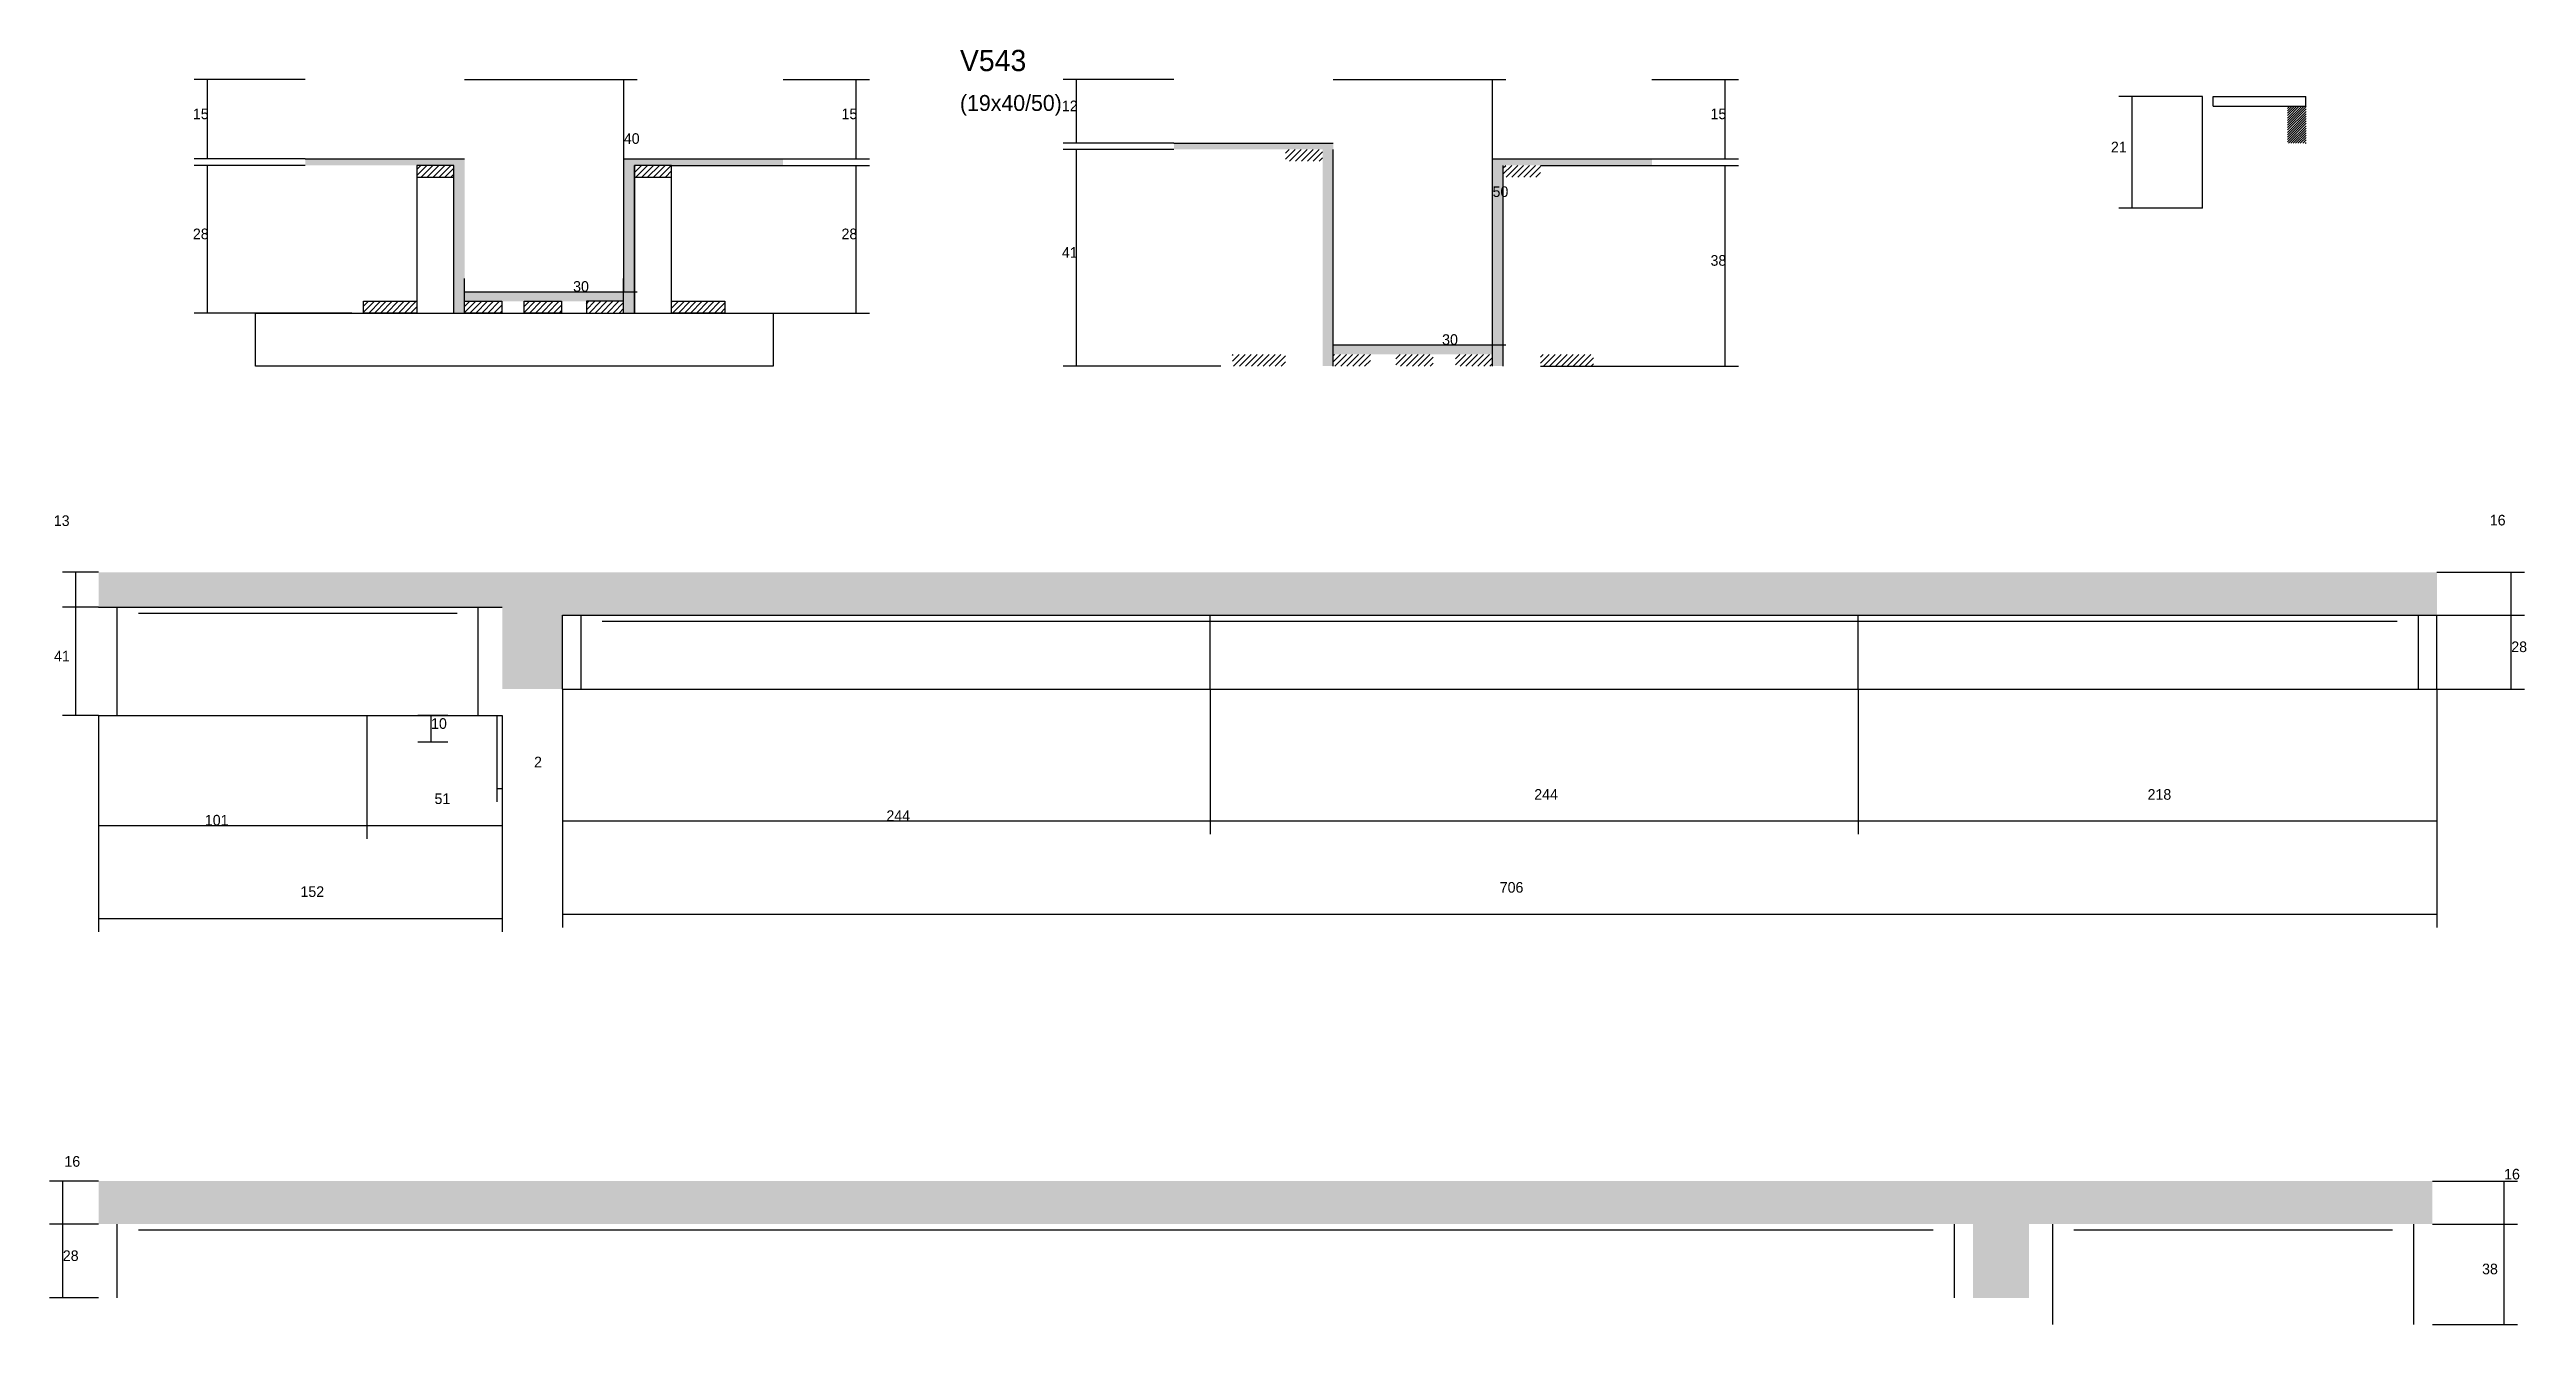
# Model space of a CAD drawing. Header units: metres. Extents: x -17136 to -15591, y -251 to 250.
# Drawn here: x -16524 to -15591, y -230 to 250 of the extents above; entities that cross this region are included whole.
import ezdxf

# ---------------------------------------------------------------- set-up
doc = ezdxf.new("R2010")
doc.units = ezdxf.units.M
for name, color, linetype in [('COTA', 241, 'Continuous'), ('Hachura', 253, 'Continuous'), ('Madeira', 126, 'Continuous'), ('Painéis', 200, 'Continuous'), ('SARR_2.2x7', 40, 'Continuous'), ('Texto Seção', 7, 'Continuous')]:
    doc.layers.add(name, color=color, linetype=linetype)

msp = doc.modelspace()

# ---------------------------------------------------------------- texts
at = {"layer": 'COTA'}
for s, p in [('15', (-16470.3, 224)), ('15', (-16226, 224)), ('12', (-16143, 227)), ('15', (-15898.7, 224)), ('40', (-16308, 214.7)), ('21', (-15747.9, 211.5)), ('50', (-15980.8, 194.7)), ('28', (-16470.3, 178.8)), ('28', (-16226, 178.8)), ('41', (-16143, 171.8)), ('38', (-15898.7, 168.8)), ('30', (-16327.1, 159)), ('30', (-15999.8, 139)), ('13', (-16522.7, 70.8)), ('16', (-15605.2, 71)), ('41', (-16522.6, 19.8)), ('28', (-15597.1, 23.3)), ('10', (-16380.6, -5.6)), ('2', (-16341.8, -20.1)), ('51', (-16379.3, -33.9)), ('244', (-16209.1, -40.3)), ('244', (-15965.1, -32.3)), ('218', (-15734.1, -32.3)), ('101', (-16465.8, -42)), ('152', (-16429.8, -68.9)), ('706', (-15978.1, -67.3)), ('16', (-16518.7, -170.5)), ('16', (-15599.8, -175.3)), ('28', (-16519.3, -206)), ('38', (-15608.1, -211))]:
    msp.add_text(s, height=4, dxfattribs=at).set_placement(p)
at = {"layer": 'Texto Seção'}
for s, height, p in [('V543', 8, (-16181.4, 242.1)), ('(19x40/50)', 6, (-16181.4, 227.1))]:
    msp.add_text(s, height=height, dxfattribs=at).set_placement(p)

# ---------------------------------------------------------------- hatches: boundary and pattern name
at = {"layer": 'COTA'}
h = msp.add_hatch(dxfattribs=at)
h.set_pattern_fill('AR-CONC', scale=0.03)
h.paths.add_polyline_path([(-16331.1, 37.2), (-15625.1, 37.2), (-15625.1, 53.4), (-16505.8, 53.4), (-16505.8, 40.2), (-16353.8, 40.2), (-16353.8, 9.4), (-16331.1, 9.4)])
h = msp.add_hatch(dxfattribs=at)
h.set_pattern_fill('AR-CONC', scale=0.03)
h.paths.add_polyline_path([(-16505.8, -175.9), (-16505.8, -192.1), (-15799.8, -192.1), (-15799.8, -219.9), (-15778.8, -219.9), (-15778.8, -192.1), (-15626.8, -192.1), (-15626.8, -175.9)])
at = {"layer": 'Hachura'}
h = msp.add_hatch(color=8, dxfattribs=at)
h.dxf.hatch_style = 1
h.paths.add_polyline_path([(-16040.8, 212.6), (-16040.8, 215), (-16040.8, 215), (-16100.8, 215), (-16100.8, 215), (-16100.8, 212.6), (-16100.8, 212.6), (-16040.8, 212.6)])
h = msp.add_hatch(color=8, dxfattribs=at)
h.dxf.hatch_style = 1
h.paths.add_polyline_path([(-16368, 206.6), (-16368, 209), (-16368, 209), (-16428, 209), (-16428, 209), (-16428, 206.6), (-16428, 206.6), (-16368, 206.6)])
h = msp.add_hatch(dxfattribs=at)
h.set_pattern_fill('ANSI31', scale=0.5)
h.paths.add_polyline_path([(-16372, 202.2), (-16372, 206.6), (-16372, 206.6), (-16386, 206.6), (-16386, 206.6), (-16386, 202.2), (-16386, 202.2), (-16372, 202.2)])
h = msp.add_hatch(color=8, dxfattribs=at)
h.dxf.hatch_style = 1
h.paths.add_polyline_path([(-16372, 206.6), (-16368, 206.6), (-16368, 206.6), (-16368, 151), (-16368, 151), (-16372, 151), (-16372, 151), (-16372, 206.6)])
h = msp.add_hatch(color=8, dxfattribs=at)
h.dxf.hatch_style = 1
h.paths.add_polyline_path([(-16248, 206.6), (-16248, 209), (-16248, 209), (-16308, 209), (-16308, 209), (-16308, 206.6), (-16308, 206.6), (-16248, 206.6)])
h = msp.add_hatch(color=8, dxfattribs=at)
h.dxf.hatch_style = 1
h.paths.add_polyline_path([(-16308, 206.6), (-16304, 206.6), (-16304, 206.6), (-16304, 151), (-16304, 151), (-16308, 151), (-16308, 151), (-16308, 206.6)])
h = msp.add_hatch(dxfattribs=at)
h.set_pattern_fill('ANSI31', scale=0.5)
h.paths.add_polyline_path([(-16290, 202.2), (-16290, 206.6), (-16290, 206.6), (-16304, 206.6), (-16304, 206.6), (-16304, 202.2), (-16304, 202.2), (-16290, 202.2)])
h = msp.add_hatch(dxfattribs=at)
h.set_pattern_fill('ANSI31', scale=0.5)
h.paths.add_polyline_path([(-16044.8, 208.2), (-16044.8, 212.6), (-16044.8, 212.6), (-16058.8, 212.6), (-16058.8, 212.6), (-16058.8, 208.2), (-16058.8, 208.2), (-16044.8, 208.2)])
h = msp.add_hatch(color=8, dxfattribs=at)
h.dxf.hatch_style = 1
h.paths.add_polyline_path([(-16044.8, 212.6), (-16040.8, 212.6), (-16040.8, 212.6), (-16040.8, 131), (-16040.8, 131), (-16044.8, 131), (-16044.8, 131), (-16044.8, 212.6)])
h = msp.add_hatch(color=8, dxfattribs=at)
h.dxf.hatch_style = 1
h.paths.add_polyline_path([(-15920.8, 206.6), (-15920.8, 209), (-15920.8, 209), (-15980.8, 209), (-15980.8, 209), (-15980.8, 206.6), (-15980.8, 206.6), (-15920.8, 206.6)])
h = msp.add_hatch(color=8, dxfattribs=at)
h.dxf.hatch_style = 1
h.paths.add_polyline_path([(-15980.8, 206.6), (-15976.8, 206.6), (-15976.8, 206.6), (-15976.8, 131), (-15976.8, 131), (-15980.8, 131), (-15980.8, 131), (-15980.8, 206.6)])
h = msp.add_hatch(dxfattribs=at)
h.set_pattern_fill('ANSI31', scale=0.5)
h.paths.add_polyline_path([(-15962.8, 202.2), (-15962.8, 206.6), (-15962.8, 206.6), (-15976.8, 206.6), (-15976.8, 206.6), (-15976.8, 202.2), (-15976.8, 202.2), (-15962.8, 202.2)])
h = msp.add_hatch(color=8, dxfattribs=at)
h.dxf.hatch_style = 1
h.paths.add_polyline_path([(-16308.1, 155.4), (-16308.1, 159), (-16308.1, 159), (-16368, 159), (-16368, 159), (-16368, 155.4), (-16368, 155.4), (-16308.1, 155.4)])
h = msp.add_hatch(dxfattribs=at)
h.set_pattern_fill('ANSI31', scale=0.5)
h.paths.add_polyline_path([(-16406, 151), (-16406, 155.4), (-16406, 155.4), (-16386, 155.4), (-16386, 155.4), (-16386, 151), (-16386, 151), (-16406, 151)])
h = msp.add_hatch(dxfattribs=at)
h.set_pattern_fill('ANSI31', scale=0.5)
h.paths.add_polyline_path([(-16368, 151), (-16368, 155.4), (-16368, 155.4), (-16354, 155.4), (-16354, 155.4), (-16354, 151), (-16354, 151), (-16368, 151)])
h = msp.add_hatch(dxfattribs=at)
h.set_pattern_fill('ANSI31', scale=0.5)
h.paths.add_polyline_path([(-16345.5, 151), (-16345.5, 155.4), (-16345.5, 155.4), (-16331.5, 155.4), (-16331.5, 155.4), (-16331.5, 151), (-16331.5, 151), (-16345.5, 151)])
h = msp.add_hatch(dxfattribs=at)
h.set_pattern_fill('ANSI31', scale=0.5)
h.paths.add_polyline_path([(-16308.1, 151), (-16308.1, 155.4), (-16308.1, 155.4), (-16322.1, 155.4), (-16322.1, 155.4), (-16322.1, 151), (-16322.1, 151), (-16308.1, 151)])
h = msp.add_hatch(dxfattribs=at)
h.set_pattern_fill('ANSI31', scale=0.5)
h.paths.add_polyline_path([(-16290, 151), (-16290, 155.4), (-16290, 155.4), (-16270, 155.4), (-16270, 155.4), (-16270, 151), (-16270, 151), (-16290, 151)])
h = msp.add_hatch(dxfattribs=at)
h.set_pattern_fill('ANSI31', scale=0.5)
h.paths.add_polyline_path([(-16078.8, 131), (-16078.8, 135.4), (-16078.8, 135.4), (-16058.8, 135.4), (-16058.8, 135.4), (-16058.8, 131), (-16058.8, 131), (-16078.8, 131)])
h = msp.add_hatch(color=8, dxfattribs=at)
h.dxf.hatch_style = 1
h.paths.add_polyline_path([(-15980.8, 135.4), (-15980.8, 139), (-15980.8, 139), (-16040.8, 139), (-16040.8, 139), (-16040.8, 135.4), (-16040.8, 135.4), (-15980.8, 135.4)])
h = msp.add_hatch(dxfattribs=at)
h.set_pattern_fill('ANSI31', scale=0.5)
h.paths.add_polyline_path([(-16040.8, 131), (-16040.8, 135.4), (-16040.8, 135.4), (-16026.8, 135.4), (-16026.8, 135.4), (-16026.8, 131), (-16026.8, 131), (-16040.8, 131)])
h = msp.add_hatch(dxfattribs=at)
h.set_pattern_fill('ANSI31', scale=0.5)
h.paths.add_polyline_path([(-16017.2, 131), (-16017.2, 135.4), (-16017.2, 135.4), (-16003.2, 135.4), (-16003.2, 135.4), (-16003.2, 131), (-16003.2, 131), (-16017.2, 131)])
h = msp.add_hatch(dxfattribs=at)
h.set_pattern_fill('ANSI31', scale=0.5)
h.paths.add_polyline_path([(-15980.8, 131), (-15980.8, 135.4), (-15980.8, 135.4), (-15994.8, 135.4), (-15994.8, 135.4), (-15994.8, 131), (-15994.8, 131), (-15980.8, 131)])
h = msp.add_hatch(dxfattribs=at)
h.set_pattern_fill('ANSI31', scale=0.5)
h.paths.add_polyline_path([(-15962.8, 131), (-15962.8, 135.4), (-15962.8, 135.4), (-15942.8, 135.4), (-15942.8, 135.4), (-15942.8, 131), (-15942.8, 131), (-15962.8, 131)])
at = {"layer": 'Madeira'}
h = msp.add_hatch(dxfattribs=at)
h.set_pattern_fill('ANSI31', scale=0.2)
h.paths.add_polyline_path([(-15674.4, 228.9), (-15681.4, 228.9), (-15681.4, 214.9), (-15674.4, 214.9)])

# ---------------------------------------------------------------- linework, layer by layer
at = {"layer": 'COTA'}
for p, q in [((-16428, 239), (-16469.8, 239)), ((-16464.8, 209), (-16464.8, 239)), ((-16368, 239), (-16303, 239)), ((-16308, 159), (-16308, 239)), ((-16248, 239), (-16215.5, 239)), ((-16220.5, 209), (-16220.5, 239)), ((-16100.8, 239), (-16142.5, 239)), ((-16137.5, 215), (-16137.5, 239)), ((-16040.8, 239), (-15975.8, 239)), ((-15980.8, 139), (-15980.8, 239)), ((-15920.8, 239), (-15888.2, 239)), ((-15893.2, 209), (-15893.2, 239)), ((-15713.4, 232.5), (-15744.9, 232.5)), ((-15739.9, 190.5), (-15739.9, 232.5)), ((-16100.8, 215), (-16142.5, 215)), ((-16428, 209), (-16469.8, 209)), ((-16428, 206.6), (-16469.8, 206.6)), ((-16464.8, 151), (-16464.8, 206.6)), ((-16290, 206.6), (-16215.5, 206.6)), ((-16248, 209), (-16215.5, 209)), ((-16220.5, 151), (-16220.5, 206.6)), ((-16100.8, 212.6), (-16142.5, 212.6)), ((-16137.5, 131), (-16137.5, 212.6)), ((-15962.8, 206.6), (-15888.2, 206.6)), ((-15920.8, 209), (-15888.2, 209)), ((-15893.2, 131), (-15893.2, 206.6)), ((-15713.4, 190.5), (-15744.9, 190.5)), ((-16368, 151), (-16368, 164)), ((-16368, 159), (-16303, 159)), ((-16368, 159), (-16308.1, 159)), ((-16308.1, 151), (-16308.1, 164)), ((-16410.4, 151), (-16469.8, 151)), ((-16290, 151), (-16215.5, 151)), ((-16040.8, 131), (-16040.8, 144)), ((-15980.8, 131), (-15980.8, 144)), ((-16083.2, 131), (-16142.5, 131)), ((-16040.8, 139), (-15975.8, 139)), ((-16040.8, 139), (-15980.8, 139)), ((-15962.8, 131), (-15888.2, 131)), ((-16505.8, 53.4), (-16519.4, 53.4)), ((-16514.4, 40.2), (-16514.4, 53.4)), ((-15625.1, 53.4), (-15592.1, 53.4)), ((-15597.1, 37.2), (-15597.1, 53.4)), ((-16505.8, 40.2), (-16519.4, 40.2)), ((-16505.8, 40.2), (-16519.4, 40.2)), ((-16514.4, -0.6), (-16514.4, 40.2)), ((-15625.1, 37.2), (-15592.1, 37.2)), ((-15625.1, 37.2), (-15592.1, 37.2)), ((-15597.1, 9.4), (-15597.1, 37.2)), ((-16331.1, 9.4), (-16331.1, -45.3)), ((-16331.1, 9.4), (-16331.1, -80.4)), ((-16087.1, 9.4), (-16087.1, -45.3)), ((-16087.1, 9.4), (-16087.1, -45.3)), ((-15843.1, 9.4), (-15843.1, -45.3)), ((-15843.1, 9.4), (-15843.1, -45.3)), ((-15625.1, 9.4), (-15592.1, 9.4)), ((-15625.1, 9.4), (-15625.1, -80.4)), ((-15625.1, 9.4), (-15625.1, -45.3)), ((-16505.8, -0.6), (-16519.4, -0.6)), ((-16505.8, -0.6), (-16505.8, -47)), ((-16505.8, -0.6), (-16505.8, -82)), ((-16404.8, -0.6), (-16404.8, -47)), ((-16404.8, -0.6), (-16404.8, -47)), ((-16374.3, -0.6), (-16385.6, -0.6)), ((-16380.6, -10.6), (-16380.6, -0.6)), ((-16355.8, -0.6), (-16355.8, -33.1)), ((-16353.8, -0.6), (-16353.8, -47)), ((-16353.8, -0.6), (-16353.8, -82)), ((-16353.8, -0.6), (-16353.8, -33.1)), ((-16374.3, -10.6), (-16385.6, -10.6)), ((-16355.8, -28.1), (-16353.8, -28.1)), ((-16505.8, -42), (-16404.8, -42)), ((-16404.8, -42), (-16353.8, -42)), ((-16331.1, -40.3), (-16087.1, -40.3)), ((-16087.1, -40.3), (-15843.1, -40.3)), ((-15843.1, -40.3), (-15625.1, -40.3)), ((-16505.8, -77), (-16353.8, -77)), ((-16331.1, -75.4), (-15625.1, -75.4)), ((-16505.8, -175.9), (-16524.3, -175.9)), ((-16519.3, -192.1), (-16519.3, -175.9)), ((-15626.8, -175.9), (-15594.8, -175.9)), ((-15599.8, -192.1), (-15599.8, -175.9)), ((-16505.8, -192.1), (-16524.3, -192.1)), ((-16505.8, -192.1), (-16524.3, -192.1)), ((-16519.3, -219.9), (-16519.3, -192.1)), ((-15626.8, -192.1), (-15594.8, -192.1)), ((-15626.8, -192.1), (-15594.8, -192.1)), ((-15599.8, -229.9), (-15599.8, -192.1)), ((-16505.8, -219.9), (-16524.3, -219.9)), ((-15626.8, -229.9), (-15594.8, -229.9))]:
    msp.add_line(p, q, dxfattribs=at)
at = {"layer": 'Madeira'}
for points in [[(-16372, 202.2), (-16372, 206.6), (-16386, 206.6), (-16386, 202.2)], [(-16372, 206.6), (-16386, 206.6), (-16386, 151), (-16372, 151)], [(-16290, 202.2), (-16290, 206.6), (-16304, 206.6), (-16304, 202.2)], [(-16290, 206.6), (-16304, 206.6), (-16304, 151), (-16290, 151)], [(-16251.7, 131), (-16446.7, 131), (-16446.7, 151), (-16251.7, 151)], [(-16406, 151), (-16406, 155.4), (-16386, 155.4), (-16386, 151)], [(-16368, 151), (-16368, 155.4), (-16354, 155.4), (-16354, 151)], [(-16345.5, 151), (-16345.5, 155.4), (-16331.5, 155.4), (-16331.5, 151)], [(-16308.1, 151), (-16308.1, 155.4), (-16322.1, 155.4), (-16322.1, 151)], [(-16290, 151), (-16290, 155.4), (-16270, 155.4), (-16270, 151)]]:
    msp.add_lwpolyline(points, close=True, dxfattribs=at)
at = {"layer": 'Painéis'}
for p, q in [((-15713.4, 190.5), (-15713.4, 232.5)), ((-15709.4, 232.5), (-15674.5, 232.5)), ((-15709.4, 228.9), (-15709.4, 232.5)), ((-15709.4, 228.9), (-15674.5, 228.9)), ((-15674.5, 228.9), (-15674.5, 232.5)), ((-16100.8, 215), (-16040.8, 215)), ((-16428, 209), (-16368, 209)), ((-16308, 209), (-16248, 209)), ((-16304, 151), (-16304, 206.6)), ((-16040.8, 131), (-16040.8, 212.6)), ((-15980.8, 209), (-15920.8, 209)), ((-15976.8, 131), (-15976.8, 206.6)), ((-16368, 159), (-16308.1, 159)), ((-16308.1, 155.4), (-16308.1, 159)), ((-16040.8, 139), (-15980.8, 139)), ((-16040.8, 135.4), (-16040.8, 139)), ((-15980.8, 135.4), (-15980.8, 139)), ((-16505.8, 40.2), (-16353.8, 40.2)), ((-16331.1, 37.2), (-15625.1, 37.2)), ((-16331.1, 9.4), (-16331.1, 37.2)), ((-16087.1, 9.4), (-16087.1, 37.2)), ((-15843.1, 9.4), (-15843.1, 37.2)), ((-15625.1, 9.4), (-15625.1, 37.2)), ((-16331.1, 9.4), (-15625.1, 9.4)), ((-16505.8, -0.6), (-16353.8, -0.6))]:
    msp.add_line(p, q, dxfattribs=at)
at = {"layer": 'SARR_2.2x7'}
for p, q in [((-16498.8, -0.6), (-16498.8, 40.2)), ((-16490.8, 38), (-16404.8, 38)), ((-16404.8, 38), (-16370.8, 38)), ((-16362.8, -0.6), (-16362.8, 40.2)), ((-16324.1, 9.4), (-16324.1, 37.2)), ((-16316.1, 35), (-16087.1, 35)), ((-16087.1, 35), (-15843.1, 35)), ((-15843.1, 35), (-15640.1, 35)), ((-15632.1, 9.4), (-15632.1, 37.2)), ((-16498.8, -219.9), (-16498.8, -192.1)), ((-16490.8, -194.3), (-16261.8, -194.3)), ((-16261.8, -194.3), (-16017.8, -194.3)), ((-16017.8, -194.3), (-15814.8, -194.3)), ((-15806.8, -219.9), (-15806.8, -192.1)), ((-15769.8, -229.9), (-15769.8, -192.1)), ((-15761.8, -194.3), (-15675.8, -194.3)), ((-15675.8, -194.3), (-15641.8, -194.3)), ((-15633.8, -229.9), (-15633.8, -192.1))]:
    msp.add_line(p, q, dxfattribs=at)

msp.set_redraw_order([(e.dxf.handle, doc.entitydb.next_handle()) for e in msp.query("TEXT MTEXT ATTDEF DIMENSION ARC_DIMENSION")])  # texts and dimensions are drawn at this point

doc.saveas('drawing.dxf')
